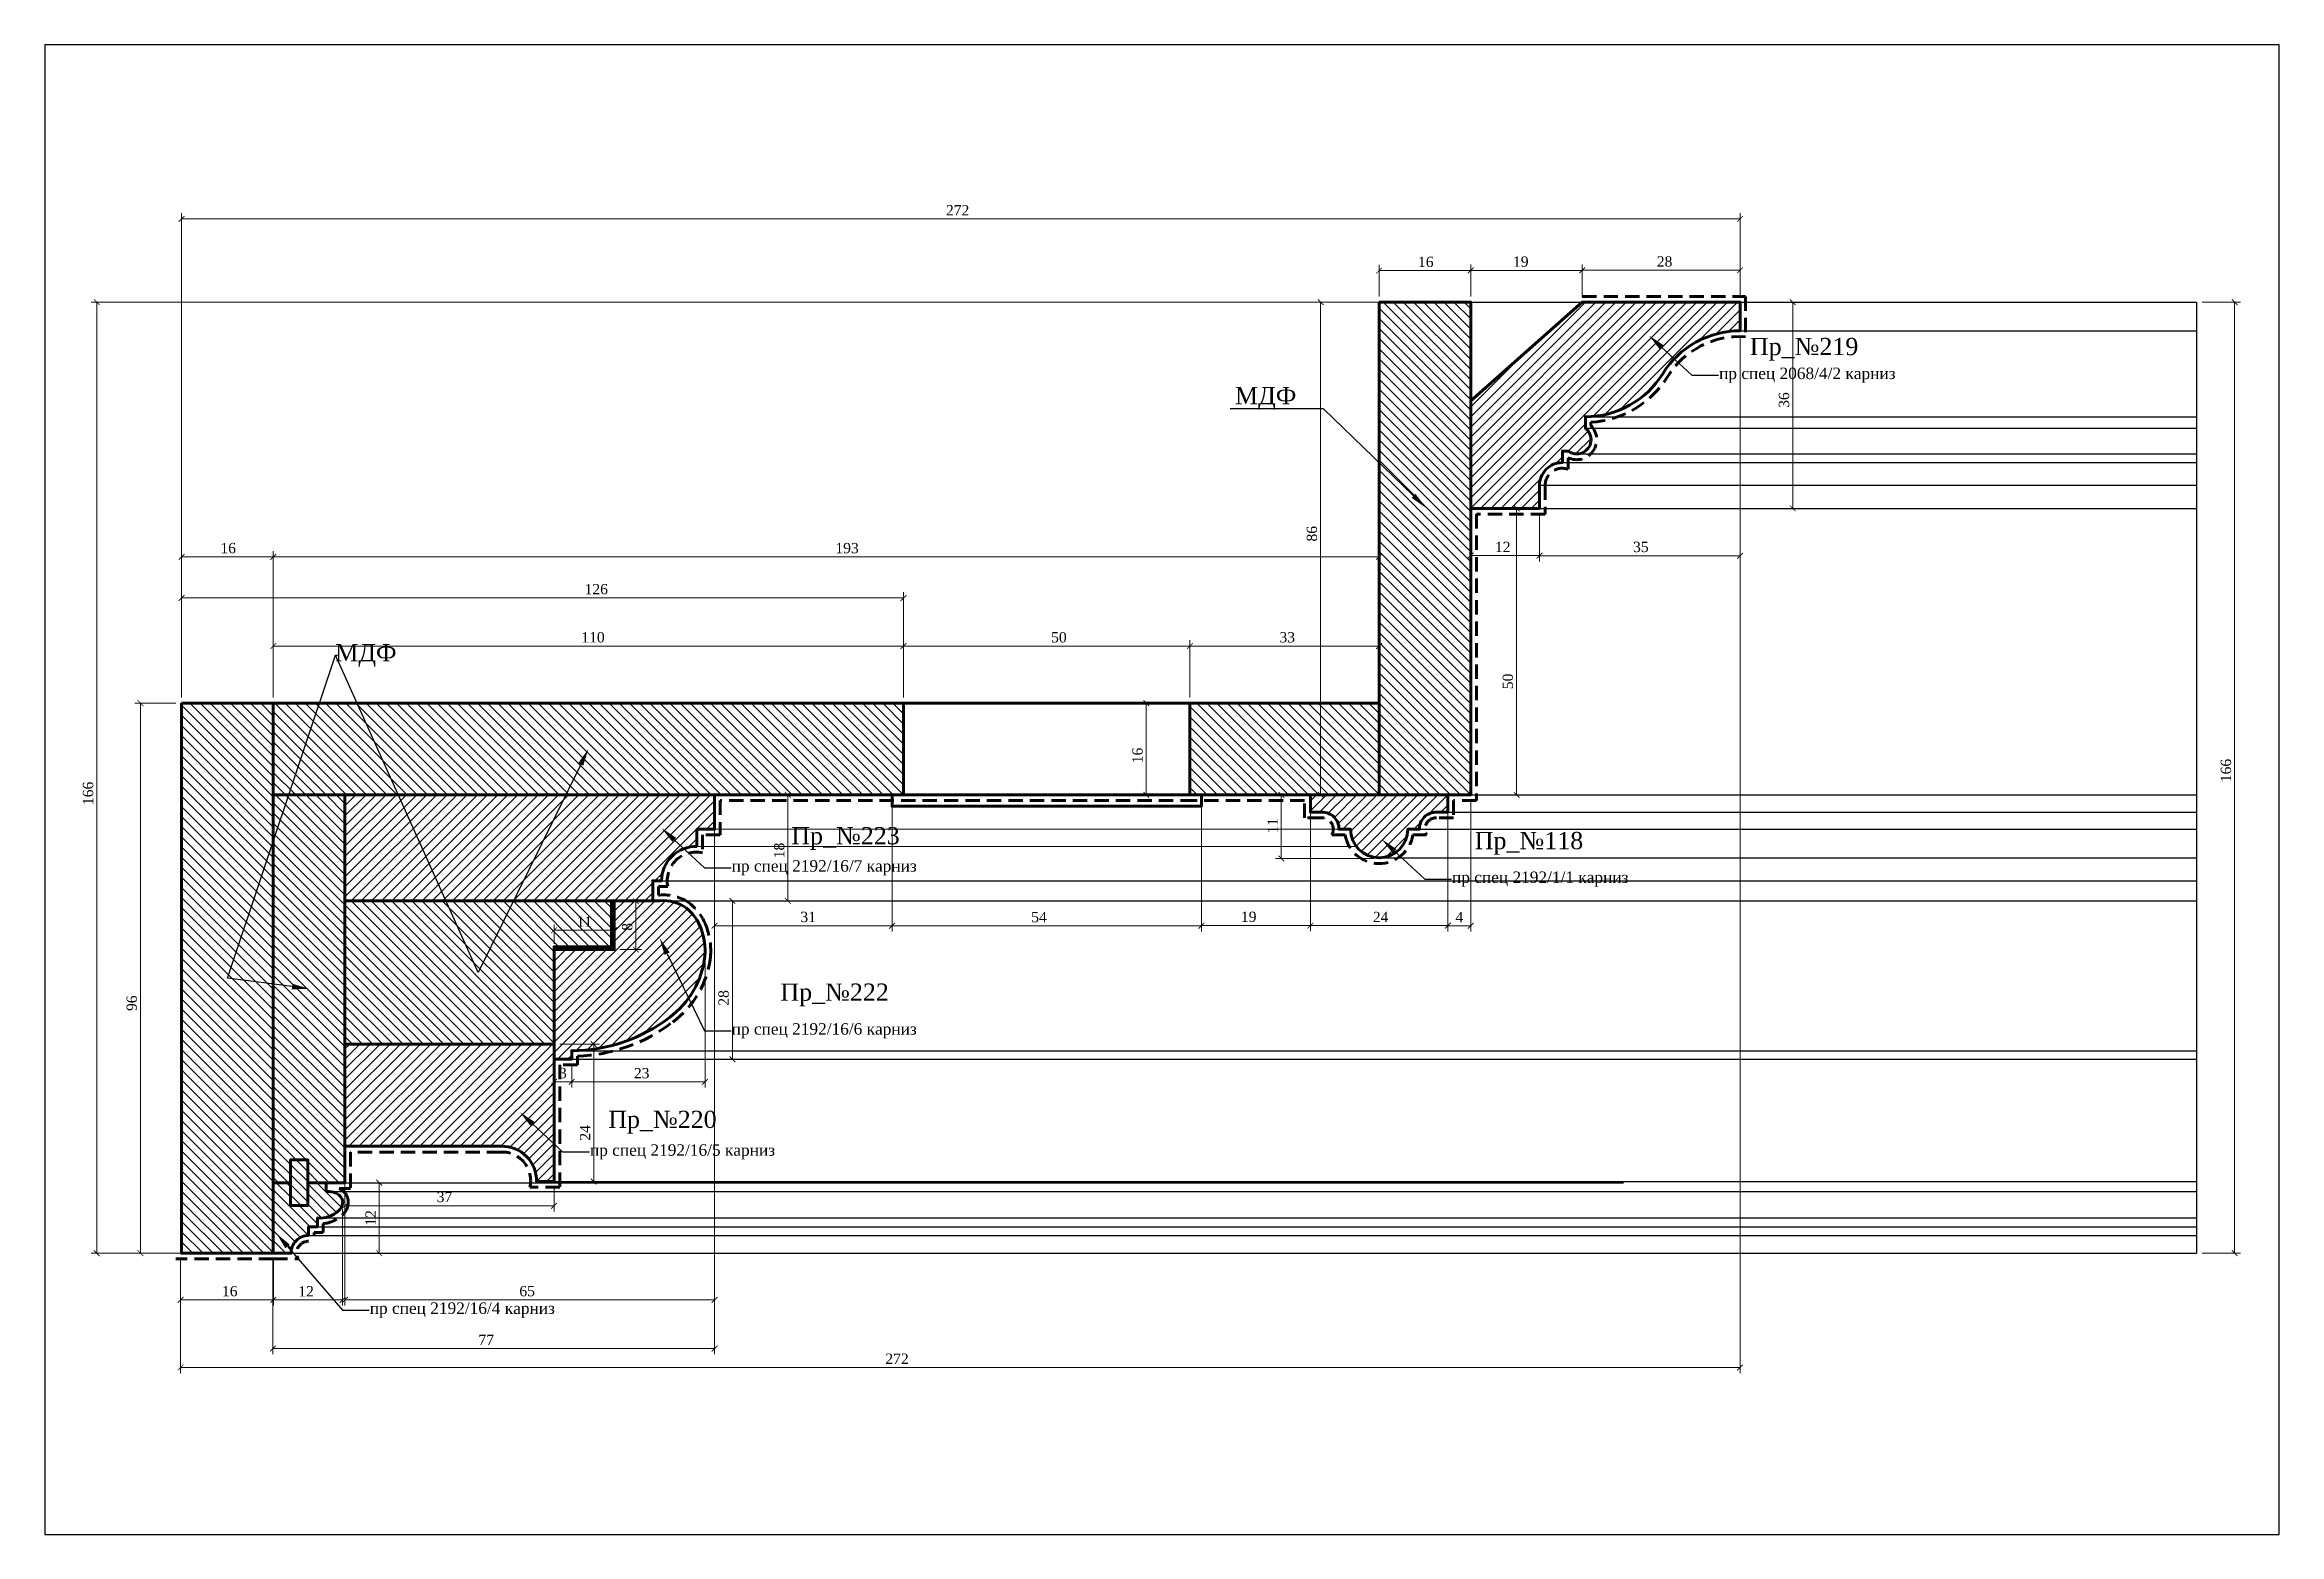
# Model space of a CAD drawing. Header units: millimetres. Extents: x 308842 to 309232, y -97996 to -97736.
import ezdxf
from ezdxf import colors
from ezdxf.entities.mleader import LeaderData, LeaderLine
from ezdxf.math import Vec2, Vec3

# ---------------------------------------------------------------- set-up
doc = ezdxf.new("R2010")
doc.units = ezdxf.units.MM
doc.header["$MEASUREMENT"] = 0
doc.linetypes.add('HIDDEN', pattern=[0.375, 0.25, -0.125])
for name, color, linetype, lineweight in [('0.05', 7, 'Continuous', 5), ('линия 15', 7, 'Continuous', 15), ('линия 50', 1, 'Continuous', 140)]:
    doc.layers.add(name, color=color, linetype=linetype, lineweight=lineweight)
doc.layers.add('Outside panel', color=7, linetype='Continuous', lineweight=18, true_color=0x7f5e57)
doc.layers.add('размеры в модели', color=7, linetype='Continuous')
doc.layers.add('Слой1', color=7, linetype='Continuous')
doc.styles.add('ELECT', font='times.ttf')
doc.styles.get("Standard").update_dxf_attribs({"font": 'times.ttf'})
doc.dimstyles.new('M_1', dxfattribs={"dimtxt": 1.8, "dimasz": 1, "dimexe": 1, "dimexo": 1, "dimgap": 0.6, "dimtad": 1, "dimdec": 0, "dimdsep": 46, "dimtxsty": 'Standard', "dimblk": 'ARCHTICK', "dimcen": -5, "dimclrd": 7, "dimclre": 7, "dimclrt": 7, "dimadec": 0, "dimazin": 0, "dimtfac": 1, "dimtdec": 0, "dimtmove": 0, "dimatfit": 3, "dimfxl": 1, "dimtolj": 1, "dimtzin": 0, "dimlwd": 5, "dimlwe": 5, "dimarcsym": 0})
pattern_1 = [(135, (-340.189, -7012.7479), (-0.8838834765, -0.8838834765), [])]
pattern_2 = [(45, (510.409, -6787.1594), (-0.8838834765, 0.8838834765), [])]

msp = doc.modelspace()

# ---------------------------------------------------------------- texts
at = {"color": 5, "ltscale": 1000, "style": 'ELECT'}
for s, p in [('Пр_№219', (309139.9, -97790.03)), ('Пр_№223', (308972.6, -97875.42)), ('Пр_№118', (309091.88, -97876.27)), ('Пр_№222', (308970.7, -97902.72)), ('Пр_№220', (308940.65, -97924.93))]:
    msp.add_text(s, height=3, dxfattribs=at).set_placement(p)

# ---------------------------------------------------------------- blocks, each defined once
blk = doc.blocks.new('_ArchTick')
at = {"color": 0, "linetype": 'ByBlock', "const_width": 0.15}
blk.add_lwpolyline([(-0.5, -0.5), (0.5, 0.5)], dxfattribs=at)
blk = doc.blocks.new('*D39')
at = {"layer": 'Defpoints', "color": 0, "ltscale": 1000, "transparency": 16777216}
for p in [(309138.18, -97785.79), (308866.01, -97946.79), (309138.18, -97966.73)]:
    blk.add_point(p, dxfattribs=at)
at = {"layer": 'линия 15', "color": 7, "lineweight": 5, "ltscale": 1000, "transparency": 16777216}
for p, q in [((309138.18, -97786.79), (309138.18, -97967.73)), ((308866.01, -97947.79), (308866.01, -97967.73)), ((308866.01, -97966.73), (309138.18, -97966.73))]:
    blk.add_line(p, q, dxfattribs=at)
at = {"layer": 'линия 15', "color": 7, "lineweight": 5, "ltscale": 1000, "transparency": 16777216, "rotation": 180}
blk.add_blockref('_ArchTick', (308866.01, -97966.73), dxfattribs=at)
at = {"layer": 'линия 15', "color": 7, "lineweight": 5, "ltscale": 1000, "transparency": 16777216}
blk.add_blockref('_ArchTick', (309138.18, -97966.73), dxfattribs=at)
at = {"layer": 'линия 15', "color": 7, "ltscale": 1000, "transparency": 16777216, "insert": (308991.05, -97965.21), "char_height": 1.8, "attachment_point": 5}
blk.add_mtext('\\A1;272', dxfattribs=at)
blk = doc.blocks.new('*D38')
at = {"color": 7, "lineweight": 5, "ltscale": 1000, "transparency": 16777216}
for p, q in [((309218.83, -97780.79), (309225.5, -97780.79)), ((309224.5, -97780.79), (309224.5, -97946.79)), ((309218.83, -97946.79), (309225.5, -97946.79))]:
    blk.add_line(p, q, dxfattribs=at)
at = {"layer": 'Defpoints', "color": 0, "ltscale": 1000, "transparency": 16777216}
for p in [(309217.83, -97780.79), (309217.83, -97946.79), (309224.5, -97946.79)]:
    blk.add_point(p, dxfattribs=at)
at = {"color": 7, "lineweight": 5, "ltscale": 1000, "transparency": 16777216}
for p, rotation in [((309224.5, -97780.79), 90), ((309224.5, -97946.79), 270)]:
    blk.add_blockref('_ArchTick', p, dxfattribs=dict(at, rotation=rotation))
at = {"color": 7, "ltscale": 1000, "transparency": 16777216, "insert": (309222.99, -97862.54), "char_height": 1.8, "attachment_point": 5, "rotation": 90}
blk.add_mtext('\\A1;166', dxfattribs=at)
blk = doc.blocks.new('*D37')
at = {"layer": 'Defpoints', "color": 0, "ltscale": 1000, "transparency": 16777216}
for p in [(308959.2, -97872.79), (308882.14, -97946.79), (308959.2, -97963.43)]:
    blk.add_point(p, dxfattribs=at)
at = {"layer": 'размеры в модели', "color": 7, "lineweight": 5, "ltscale": 1000, "transparency": 16777216}
for p, q in [((308959.2, -97873.79), (308959.2, -97964.43)), ((308882.14, -97947.79), (308882.14, -97964.43)), ((308882.14, -97963.43), (308959.2, -97963.43))]:
    blk.add_line(p, q, dxfattribs=at)
at = {"layer": 'размеры в модели', "color": 7, "lineweight": 5, "ltscale": 1000, "transparency": 16777216, "rotation": 180}
blk.add_blockref('_ArchTick', (308882.14, -97963.43), dxfattribs=at)
at = {"layer": 'размеры в модели', "color": 7, "lineweight": 5, "ltscale": 1000, "transparency": 16777216}
blk.add_blockref('_ArchTick', (308959.2, -97963.43), dxfattribs=at)
at = {"layer": 'размеры в модели', "color": 7, "ltscale": 1000, "transparency": 16777216, "insert": (308919.36, -97961.91), "char_height": 1.8, "attachment_point": 5}
blk.add_mtext('\\A1;77', dxfattribs=at)
blk = doc.blocks.new('*D36')
at = {"layer": 'Defpoints', "color": 0, "ltscale": 1000, "transparency": 16777216}
for p in [(308941.7, -97885.36), (308941.7, -97893.79), (308945.48, -97893.79)]:
    blk.add_point(p, dxfattribs=at)
at = {"layer": 'размеры в модели', "color": 7, "lineweight": 5, "ltscale": 1000, "transparency": 16777216}
for p, q in [((308942.7, -97885.36), (308946.48, -97885.36)), ((308945.48, -97885.36), (308945.48, -97893.79)), ((308942.7, -97893.79), (308946.48, -97893.79))]:
    blk.add_line(p, q, dxfattribs=at)
for p, rotation in [((308945.48, -97885.36), 90), ((308945.48, -97893.79), 270)]:
    blk.add_blockref('_ArchTick', p, dxfattribs=dict(at, rotation=rotation))
at = {"layer": 'размеры в модели', "color": 7, "ltscale": 1000, "transparency": 16777216, "insert": (308943.97, -97889.83), "char_height": 1.8, "attachment_point": 5, "rotation": 90}
blk.add_mtext('\\A1;8', dxfattribs=at)
blk = doc.blocks.new('*D35')
at = {"layer": 'Defpoints', "color": 0, "ltscale": 1000, "transparency": 16777216}
for p in [(308931.2, -97893.79), (308941.7, -97890.42), (308941.7, -97893.79)]:
    blk.add_point(p, dxfattribs=at)
at = {"layer": 'размеры в модели', "color": 7, "lineweight": 5, "ltscale": 1000, "transparency": 16777216}
for p, q in [((308931.2, -97892.79), (308931.2, -97889.42)), ((308941.7, -97892.79), (308941.7, -97889.42)), ((308931.2, -97890.42), (308941.7, -97890.42))]:
    blk.add_line(p, q, dxfattribs=at)
at = {"layer": 'размеры в модели', "color": 7, "lineweight": 5, "ltscale": 1000, "transparency": 16777216, "rotation": 180}
blk.add_blockref('_ArchTick', (308931.2, -97890.42), dxfattribs=at)
at = {"layer": 'размеры в модели', "color": 7, "lineweight": 5, "ltscale": 1000, "transparency": 16777216}
blk.add_blockref('_ArchTick', (308941.7, -97890.42), dxfattribs=at)
at = {"layer": 'размеры в модели', "color": 7, "ltscale": 1000, "transparency": 16777216, "insert": (308936.47, -97888.92), "char_height": 1.8, "attachment_point": 5}
blk.add_mtext('\\A1;11', dxfattribs=at)
blk = doc.blocks.new('*D34')
at = {"layer": 'Defpoints', "color": 0, "ltscale": 1000, "transparency": 16777216}
for p in [(309042.18, -97850.79), (309034.55, -97866.79), (309042.18, -97866.79)]:
    blk.add_point(p, dxfattribs=at)
at = {"layer": 'размеры в модели', "color": 7, "lineweight": 5, "ltscale": 1000, "transparency": 16777216}
for p, q in [((309041.18, -97850.79), (309033.55, -97850.79)), ((309034.55, -97850.79), (309034.55, -97866.79)), ((309041.18, -97866.79), (309033.55, -97866.79))]:
    blk.add_line(p, q, dxfattribs=at)
for p, rotation in [((309034.55, -97850.79), 90), ((309034.55, -97866.79), 270)]:
    blk.add_blockref('_ArchTick', p, dxfattribs=dict(at, rotation=rotation))
at = {"layer": 'размеры в модели', "color": 7, "ltscale": 1000, "transparency": 16777216, "insert": (309033.03, -97859.92), "char_height": 1.8, "attachment_point": 5, "rotation": 90}
blk.add_mtext('\\A1;16', dxfattribs=at)
blk = doc.blocks.new('*D33')
at = {"layer": 'Defpoints', "color": 0, "ltscale": 1000, "transparency": 16777216}
for p in [(309058.11, -97866.79), (309063.2, -97866.79), (309075.2, -97877.9)]:
    blk.add_point(p, dxfattribs=at)
at = {"layer": 'размеры в модели', "color": 7, "lineweight": 5, "ltscale": 1000, "transparency": 16777216}
for p, q in [((309062.2, -97866.79), (309057.11, -97866.79)), ((309058.11, -97877.9), (309058.11, -97866.79)), ((309074.2, -97877.9), (309057.11, -97877.9))]:
    blk.add_line(p, q, dxfattribs=at)
for p, rotation in [((309058.11, -97866.79), 90), ((309058.11, -97877.9), 270)]:
    blk.add_blockref('_ArchTick', p, dxfattribs=dict(at, rotation=rotation))
at = {"layer": 'размеры в модели', "color": 7, "ltscale": 1000, "transparency": 16777216, "insert": (309056.61, -97872.18), "char_height": 1.8, "attachment_point": 5, "rotation": 90}
blk.add_mtext('\\A1;11', dxfattribs=at)
blk = doc.blocks.new('*D32')
at = {"layer": 'Defpoints', "color": 0, "ltscale": 1000, "transparency": 16777216}
for p in [(309074.97, -97780.79), (309064.98, -97866.79), (309074.97, -97866.79)]:
    blk.add_point(p, dxfattribs=at)
at = {"layer": 'размеры в модели', "color": 7, "lineweight": 5, "ltscale": 1000, "transparency": 16777216}
for p, q in [((309073.97, -97780.79), (309063.98, -97780.79)), ((309064.98, -97780.79), (309064.98, -97866.79)), ((309073.97, -97866.79), (309063.98, -97866.79))]:
    blk.add_line(p, q, dxfattribs=at)
for p, rotation in [((309064.98, -97780.79), 90), ((309064.98, -97866.79), 270)]:
    blk.add_blockref('_ArchTick', p, dxfattribs=dict(at, rotation=rotation))
at = {"layer": 'размеры в модели', "color": 7, "ltscale": 1000, "transparency": 16777216, "insert": (309063.46, -97821.22), "char_height": 1.8, "attachment_point": 5, "rotation": 90}
blk.add_mtext('\\A1;86', dxfattribs=at)
blk = doc.blocks.new('*D31')
at = {"layer": 'Defpoints', "color": 0, "ltscale": 1000, "transparency": 16777216}
for p in [(309110.64, -97775.25), (309091.18, -97780.79), (309110.64, -97780.79)]:
    blk.add_point(p, dxfattribs=at)
at = {"layer": 'размеры в модели', "color": 7, "lineweight": 5, "ltscale": 1000, "transparency": 16777216}
for p, q in [((309091.18, -97779.79), (309091.18, -97774.25)), ((309091.18, -97775.25), (309110.64, -97775.25)), ((309110.64, -97779.79), (309110.64, -97774.25))]:
    blk.add_line(p, q, dxfattribs=at)
at = {"layer": 'размеры в модели', "color": 7, "lineweight": 5, "ltscale": 1000, "transparency": 16777216, "rotation": 180}
blk.add_blockref('_ArchTick', (309091.18, -97775.25), dxfattribs=at)
at = {"layer": 'размеры в модели', "color": 7, "lineweight": 5, "ltscale": 1000, "transparency": 16777216}
blk.add_blockref('_ArchTick', (309110.64, -97775.25), dxfattribs=at)
at = {"layer": 'размеры в модели', "color": 7, "ltscale": 1000, "transparency": 16777216, "insert": (309099.91, -97773.73), "char_height": 1.8, "attachment_point": 5}
blk.add_mtext('\\A1;19', dxfattribs=at)
blk = doc.blocks.new('*D30')
at = {"layer": 'Defpoints', "color": 0, "ltscale": 1000, "transparency": 16777216}
for p in [(309138.18, -97775.23), (309110.64, -97780.79), (309138.18, -97780.79)]:
    blk.add_point(p, dxfattribs=at)
at = {"layer": 'размеры в модели', "color": 7, "lineweight": 5, "ltscale": 1000, "transparency": 16777216}
for p, q in [((309110.64, -97779.79), (309110.64, -97774.23)), ((309110.64, -97775.23), (309138.18, -97775.23)), ((309138.18, -97779.79), (309138.18, -97774.23))]:
    blk.add_line(p, q, dxfattribs=at)
at = {"layer": 'размеры в модели', "color": 7, "lineweight": 5, "ltscale": 1000, "transparency": 16777216, "rotation": 180}
blk.add_blockref('_ArchTick', (309110.64, -97775.23), dxfattribs=at)
at = {"layer": 'размеры в модели', "color": 7, "lineweight": 5, "ltscale": 1000, "transparency": 16777216}
blk.add_blockref('_ArchTick', (309138.18, -97775.23), dxfattribs=at)
at = {"layer": 'размеры в модели', "color": 7, "ltscale": 1000, "transparency": 16777216, "insert": (309125.01, -97773.71), "char_height": 1.8, "attachment_point": 5}
blk.add_mtext('\\A1;28', dxfattribs=at)
blk = doc.blocks.new('*D29')
at = {"layer": 'Defpoints', "color": 0, "ltscale": 1000, "transparency": 16777216}
for p in [(309138.18, -97785.79), (309103.18, -97816.79), (309138.18, -97825.05)]:
    blk.add_point(p, dxfattribs=at)
at = {"layer": 'размеры в модели', "color": 7, "lineweight": 5, "ltscale": 1000, "transparency": 16777216}
for p, q in [((309138.18, -97786.79), (309138.18, -97826.05)), ((309103.18, -97817.79), (309103.18, -97826.05)), ((309103.18, -97825.05), (309138.18, -97825.05))]:
    blk.add_line(p, q, dxfattribs=at)
at = {"layer": 'размеры в модели', "color": 7, "lineweight": 5, "ltscale": 1000, "transparency": 16777216, "rotation": 180}
blk.add_blockref('_ArchTick', (309103.18, -97825.05), dxfattribs=at)
at = {"layer": 'размеры в модели', "color": 7, "lineweight": 5, "ltscale": 1000, "transparency": 16777216}
blk.add_blockref('_ArchTick', (309138.18, -97825.05), dxfattribs=at)
at = {"layer": 'размеры в модели', "color": 7, "ltscale": 1000, "transparency": 16777216, "insert": (309120.87, -97823.53), "char_height": 1.8, "attachment_point": 5}
blk.add_mtext('\\A1;35', dxfattribs=at)
blk = doc.blocks.new('*D28')
at = {"layer": 'Defpoints', "color": 0, "ltscale": 1000, "transparency": 16777216}
for p in [(309091.18, -97816.79), (309103.18, -97816.79), (309103.18, -97825.01)]:
    blk.add_point(p, dxfattribs=at)
at = {"layer": 'размеры в модели', "color": 7, "lineweight": 5, "ltscale": 1000, "transparency": 16777216}
for p, q in [((309091.18, -97817.79), (309091.18, -97826.01)), ((309103.18, -97817.79), (309103.18, -97826.01)), ((309091.18, -97825.01), (309103.18, -97825.01))]:
    blk.add_line(p, q, dxfattribs=at)
at = {"layer": 'размеры в модели', "color": 7, "lineweight": 5, "ltscale": 1000, "transparency": 16777216, "rotation": 180}
blk.add_blockref('_ArchTick', (309091.18, -97825.01), dxfattribs=at)
at = {"layer": 'размеры в модели', "color": 7, "lineweight": 5, "ltscale": 1000, "transparency": 16777216}
blk.add_blockref('_ArchTick', (309103.18, -97825.01), dxfattribs=at)
at = {"layer": 'размеры в модели', "color": 7, "ltscale": 1000, "transparency": 16777216, "insert": (309096.77, -97823.51), "char_height": 1.8, "attachment_point": 5}
blk.add_mtext('\\A1;12', dxfattribs=at)
blk = doc.blocks.new('*D27')
at = {"layer": 'Defpoints', "color": 0, "ltscale": 1000, "transparency": 16777216}
for p in [(309134.18, -97780.79), (309147.37, -97780.79), (309099.18, -97816.79)]:
    blk.add_point(p, dxfattribs=at)
at = {"layer": 'размеры в модели', "color": 7, "lineweight": 5, "ltscale": 1000, "transparency": 16777216}
for p, q in [((309135.18, -97780.79), (309148.37, -97780.79)), ((309147.37, -97816.79), (309147.37, -97780.79)), ((309100.18, -97816.79), (309148.37, -97816.79))]:
    blk.add_line(p, q, dxfattribs=at)
for p, rotation in [((309147.37, -97780.79), 90), ((309147.37, -97816.79), 270)]:
    blk.add_blockref('_ArchTick', p, dxfattribs=dict(at, rotation=rotation))
at = {"layer": 'размеры в модели', "color": 7, "ltscale": 1000, "transparency": 16777216, "insert": (309145.86, -97797.88), "char_height": 1.8, "attachment_point": 5, "rotation": 90}
blk.add_mtext('\\A1;36', dxfattribs=at)
blk = doc.blocks.new('*D26')
at = {"layer": 'Defpoints', "color": 0, "ltscale": 1000, "transparency": 16777216}
for p in [(309091.18, -97816.79), (309099.18, -97816.79), (309091.18, -97866.79)]:
    blk.add_point(p, dxfattribs=at)
at = {"layer": 'размеры в модели', "color": 7, "lineweight": 5, "ltscale": 1000, "transparency": 16777216}
for p, q in [((309092.18, -97816.79), (309100.18, -97816.79)), ((309099.18, -97866.79), (309099.18, -97816.79)), ((309092.18, -97866.79), (309100.18, -97866.79))]:
    blk.add_line(p, q, dxfattribs=at)
for p, rotation in [((309099.18, -97816.79), 90), ((309099.18, -97866.79), 270)]:
    blk.add_blockref('_ArchTick', p, dxfattribs=dict(at, rotation=rotation))
at = {"layer": 'размеры в модели', "color": 7, "ltscale": 1000, "transparency": 16777216, "insert": (309097.66, -97846.99), "char_height": 1.8, "attachment_point": 5, "rotation": 90}
blk.add_mtext('\\A1;50', dxfattribs=at)
blk = doc.blocks.new('*D25')
at = {"layer": 'Defpoints', "color": 0, "ltscale": 1000, "transparency": 16777216}
for p in [(309075.18, -97825.25), (308882.18, -97850.79), (309075.18, -97850.79)]:
    blk.add_point(p, dxfattribs=at)
at = {"layer": 'размеры в модели', "color": 7, "lineweight": 5, "ltscale": 1000, "transparency": 16777216}
for p, q in [((308882.18, -97849.79), (308882.18, -97824.25)), ((308882.18, -97825.25), (309075.18, -97825.25)), ((309075.18, -97849.79), (309075.18, -97824.25))]:
    blk.add_line(p, q, dxfattribs=at)
at = {"layer": 'размеры в модели', "color": 7, "lineweight": 5, "ltscale": 1000, "transparency": 16777216, "rotation": 180}
blk.add_blockref('_ArchTick', (308882.18, -97825.25), dxfattribs=at)
at = {"layer": 'размеры в модели', "color": 7, "lineweight": 5, "ltscale": 1000, "transparency": 16777216}
blk.add_blockref('_ArchTick', (309075.18, -97825.25), dxfattribs=at)
at = {"layer": 'размеры в модели', "color": 7, "ltscale": 1000, "transparency": 16777216, "insert": (308982.33, -97823.73), "char_height": 1.8, "attachment_point": 5}
blk.add_mtext('\\A1;193', dxfattribs=at)
blk = doc.blocks.new('*D24')
at = {"layer": 'Defpoints', "color": 0, "ltscale": 1000, "transparency": 16777216}
for p in [(309091.18, -97775.28), (309075.18, -97780.79), (309091.18, -97780.79)]:
    blk.add_point(p, dxfattribs=at)
at = {"layer": 'размеры в модели', "color": 7, "lineweight": 5, "ltscale": 1000, "transparency": 16777216}
for p, q in [((309075.18, -97779.79), (309075.18, -97774.28)), ((309075.18, -97775.28), (309091.18, -97775.28)), ((309091.18, -97779.79), (309091.18, -97774.28))]:
    blk.add_line(p, q, dxfattribs=at)
at = {"layer": 'размеры в модели', "color": 7, "lineweight": 5, "ltscale": 1000, "transparency": 16777216, "rotation": 180}
blk.add_blockref('_ArchTick', (309075.18, -97775.28), dxfattribs=at)
at = {"layer": 'размеры в модели', "color": 7, "lineweight": 5, "ltscale": 1000, "transparency": 16777216}
blk.add_blockref('_ArchTick', (309091.18, -97775.28), dxfattribs=at)
at = {"layer": 'размеры в модели', "color": 7, "ltscale": 1000, "transparency": 16777216, "insert": (309083.34, -97773.77), "char_height": 1.8, "attachment_point": 5}
blk.add_mtext('\\A1;16', dxfattribs=at)
blk = doc.blocks.new('*D23')
at = {"layer": 'Defpoints', "color": 0, "ltscale": 1000, "transparency": 16777216}
for p in [(308866.2, -97850.79), (308859.02, -97946.79), (308866.01, -97946.79)]:
    blk.add_point(p, dxfattribs=at)
at = {"layer": 'размеры в модели', "color": 7, "lineweight": 5, "ltscale": 1000, "transparency": 16777216}
for p, q in [((308865.2, -97850.79), (308858.02, -97850.79)), ((308859.02, -97850.79), (308859.02, -97946.79)), ((308865.01, -97946.79), (308858.02, -97946.79))]:
    blk.add_line(p, q, dxfattribs=at)
for p, rotation in [((308859.02, -97850.79), 90), ((308859.02, -97946.79), 270)]:
    blk.add_blockref('_ArchTick', p, dxfattribs=dict(at, rotation=rotation))
at = {"layer": 'размеры в модели', "color": 7, "ltscale": 1000, "transparency": 16777216, "insert": (308857.5, -97903.16), "char_height": 1.8, "attachment_point": 5, "rotation": 90}
blk.add_mtext('\\A1;96', dxfattribs=at)
blk = doc.blocks.new('*D22')
at = {"layer": 'Defpoints', "color": 0, "ltscale": 1000, "transparency": 16777216}
for p in [(308866.01, -97946.79), (308882.21, -97946.79), (308882.21, -97954.94)]:
    blk.add_point(p, dxfattribs=at)
at = {"layer": 'размеры в модели', "color": 7, "lineweight": 5, "ltscale": 1000, "transparency": 16777216}
for p, q in [((308866.01, -97947.79), (308866.01, -97955.94)), ((308882.21, -97947.79), (308882.21, -97955.94)), ((308866.01, -97954.94), (308882.21, -97954.94))]:
    blk.add_line(p, q, dxfattribs=at)
at = {"layer": 'размеры в модели', "color": 7, "lineweight": 5, "ltscale": 1000, "transparency": 16777216, "rotation": 180}
blk.add_blockref('_ArchTick', (308866.01, -97954.94), dxfattribs=at)
at = {"layer": 'размеры в модели', "color": 7, "lineweight": 5, "ltscale": 1000, "transparency": 16777216}
blk.add_blockref('_ArchTick', (308882.21, -97954.94), dxfattribs=at)
at = {"layer": 'размеры в модели', "color": 7, "ltscale": 1000, "transparency": 16777216, "insert": (308874.6, -97953.42), "char_height": 1.8, "attachment_point": 5}
blk.add_mtext('\\A1;16', dxfattribs=at)
blk = doc.blocks.new('*D21')
at = {"layer": 'Defpoints', "color": 0, "ltscale": 1000, "transparency": 16777216}
for p in [(308894.29, -97938.12), (308882.2, -97946.79), (308894.29, -97954.94)]:
    blk.add_point(p, dxfattribs=at)
at = {"layer": 'размеры в модели', "color": 7, "lineweight": 5, "ltscale": 1000, "transparency": 16777216}
for p, q in [((308894.29, -97939.12), (308894.29, -97955.94)), ((308882.2, -97947.79), (308882.2, -97955.94)), ((308882.2, -97954.94), (308894.29, -97954.94))]:
    blk.add_line(p, q, dxfattribs=at)
at = {"layer": 'размеры в модели', "color": 7, "lineweight": 5, "ltscale": 1000, "transparency": 16777216, "rotation": 180}
blk.add_blockref('_ArchTick', (308882.2, -97954.94), dxfattribs=at)
at = {"layer": 'размеры в модели', "color": 7, "lineweight": 5, "ltscale": 1000, "transparency": 16777216}
blk.add_blockref('_ArchTick', (308894.29, -97954.94), dxfattribs=at)
at = {"layer": 'размеры в модели', "color": 7, "ltscale": 1000, "transparency": 16777216, "insert": (308887.92, -97953.44), "char_height": 1.8, "attachment_point": 5}
blk.add_mtext('\\A1;12', dxfattribs=at)
blk = doc.blocks.new('*D20')
at = {"layer": 'Defpoints', "color": 0, "ltscale": 1000, "transparency": 16777216}
for p in [(308891.43, -97934.49), (308885.28, -97946.79), (308900.68, -97946.79)]:
    blk.add_point(p, dxfattribs=at)
at = {"layer": 'размеры в модели', "color": 7, "lineweight": 5, "ltscale": 1000, "transparency": 16777216}
for p, q in [((308892.43, -97934.49), (308901.68, -97934.49)), ((308900.68, -97934.49), (308900.68, -97946.79)), ((308886.28, -97946.79), (308901.68, -97946.79))]:
    blk.add_line(p, q, dxfattribs=at)
for p, rotation in [((308900.68, -97934.49), 90), ((308900.68, -97946.79), 270)]:
    blk.add_blockref('_ArchTick', p, dxfattribs=dict(at, rotation=rotation))
at = {"layer": 'размеры в модели', "color": 7, "ltscale": 1000, "transparency": 16777216, "insert": (308899.18, -97940.63), "char_height": 1.8, "attachment_point": 5, "rotation": 90}
blk.add_mtext('\\A1;12', dxfattribs=at)
blk = doc.blocks.new('*D19')
at = {"layer": 'Defpoints', "color": 0, "ltscale": 1000, "transparency": 16777216}
for p in [(308931.2, -97910.29), (308931.2, -97934.29), (308938.11, -97934.29)]:
    blk.add_point(p, dxfattribs=at)
at = {"layer": 'размеры в модели', "color": 7, "lineweight": 5, "ltscale": 1000, "transparency": 16777216}
for p, q in [((308932.2, -97910.29), (308939.11, -97910.29)), ((308938.11, -97910.29), (308938.11, -97934.29)), ((308932.2, -97934.29), (308939.11, -97934.29))]:
    blk.add_line(p, q, dxfattribs=at)
for p, rotation in [((308938.11, -97910.29), 90), ((308938.11, -97934.29), 270)]:
    blk.add_blockref('_ArchTick', p, dxfattribs=dict(at, rotation=rotation))
at = {"layer": 'размеры в модели', "color": 7, "ltscale": 1000, "transparency": 16777216, "insert": (308936.61, -97925.79), "char_height": 1.8, "attachment_point": 5, "rotation": 90}
blk.add_mtext('\\A1;24', dxfattribs=at)
blk = doc.blocks.new('*D18')
at = {"layer": 'Defpoints', "color": 0, "ltscale": 1000, "transparency": 16777216}
for p in [(308894.7, -97934.46), (308931.2, -97934.29), (308931.2, -97938.51)]:
    blk.add_point(p, dxfattribs=at)
at = {"layer": 'размеры в модели', "color": 7, "lineweight": 5, "ltscale": 1000, "transparency": 16777216}
for p, q in [((308894.7, -97935.46), (308894.7, -97939.51)), ((308931.2, -97935.29), (308931.2, -97939.51)), ((308894.7, -97938.51), (308931.2, -97938.51))]:
    blk.add_line(p, q, dxfattribs=at)
at = {"layer": 'размеры в модели', "color": 7, "lineweight": 5, "ltscale": 1000, "transparency": 16777216, "rotation": 180}
blk.add_blockref('_ArchTick', (308894.7, -97938.51), dxfattribs=at)
at = {"layer": 'размеры в модели', "color": 7, "lineweight": 5, "ltscale": 1000, "transparency": 16777216}
blk.add_blockref('_ArchTick', (308931.2, -97938.51), dxfattribs=at)
at = {"layer": 'размеры в модели', "color": 7, "ltscale": 1000, "transparency": 16777216, "insert": (308912.07, -97936.99), "char_height": 1.8, "attachment_point": 5}
blk.add_mtext('\\A1;37', dxfattribs=at)
blk = doc.blocks.new('*D17')
at = {"layer": 'Defpoints', "color": 0, "ltscale": 1000, "transparency": 16777216}
for p in [(308894.7, -97866.79), (308959.2, -97866.79), (308959.2, -97954.94)]:
    blk.add_point(p, dxfattribs=at)
at = {"layer": 'размеры в модели', "color": 7, "lineweight": 5, "ltscale": 1000, "transparency": 16777216}
for p, q in [((308894.7, -97867.79), (308894.7, -97955.94)), ((308959.2, -97867.79), (308959.2, -97955.94)), ((308894.7, -97954.94), (308959.2, -97954.94))]:
    blk.add_line(p, q, dxfattribs=at)
at = {"layer": 'размеры в модели', "color": 7, "lineweight": 5, "ltscale": 1000, "transparency": 16777216, "rotation": 180}
blk.add_blockref('_ArchTick', (308894.7, -97954.94), dxfattribs=at)
at = {"layer": 'размеры в модели', "color": 7, "lineweight": 5, "ltscale": 1000, "transparency": 16777216}
blk.add_blockref('_ArchTick', (308959.2, -97954.94), dxfattribs=at)
at = {"layer": 'размеры в модели', "color": 7, "ltscale": 1000, "transparency": 16777216, "insert": (308926.5, -97953.42), "char_height": 1.8, "attachment_point": 5}
blk.add_mtext('\\A1;65', dxfattribs=at)
blk = doc.blocks.new('*D16')
at = {"layer": 'Defpoints', "color": 0, "ltscale": 1000, "transparency": 16777216}
for p in [(308957.55, -97893.77), (308934.28, -97912.94), (308957.55, -97916.88)]:
    blk.add_point(p, dxfattribs=at)
at = {"layer": 'размеры в модели', "color": 7, "lineweight": 5, "ltscale": 1000, "transparency": 16777216}
for p, q in [((308957.55, -97894.77), (308957.55, -97917.88)), ((308934.28, -97913.94), (308934.28, -97917.88)), ((308934.28, -97916.88), (308957.55, -97916.88))]:
    blk.add_line(p, q, dxfattribs=at)
at = {"layer": 'размеры в модели', "color": 7, "lineweight": 5, "ltscale": 1000, "transparency": 16777216, "rotation": 180}
blk.add_blockref('_ArchTick', (308934.28, -97916.88), dxfattribs=at)
at = {"layer": 'размеры в модели', "color": 7, "lineweight": 5, "ltscale": 1000, "transparency": 16777216}
blk.add_blockref('_ArchTick', (308957.55, -97916.88), dxfattribs=at)
at = {"layer": 'размеры в модели', "color": 7, "ltscale": 1000, "transparency": 16777216, "insert": (308946.49, -97915.37), "char_height": 1.8, "attachment_point": 5}
blk.add_mtext('\\A1;23', dxfattribs=at)
blk = doc.blocks.new('*D15')
at = {"layer": 'Defpoints', "color": 0, "ltscale": 1000, "transparency": 16777216}
for p in [(308931.2, -97912.94), (308934.28, -97912.94), (308934.28, -97916.88)]:
    blk.add_point(p, dxfattribs=at)
at = {"layer": 'размеры в модели', "color": 7, "lineweight": 5, "ltscale": 1000, "transparency": 16777216}
for p, q in [((308931.2, -97913.94), (308931.2, -97917.88)), ((308931.2, -97916.88), (308934.28, -97916.88)), ((308934.28, -97913.94), (308934.28, -97917.88))]:
    blk.add_line(p, q, dxfattribs=at)
at = {"layer": 'размеры в модели', "color": 7, "lineweight": 5, "ltscale": 1000, "transparency": 16777216, "rotation": 180}
blk.add_blockref('_ArchTick', (308931.2, -97916.88), dxfattribs=at)
at = {"layer": 'размеры в модели', "color": 7, "lineweight": 5, "ltscale": 1000, "transparency": 16777216}
blk.add_blockref('_ArchTick', (308934.28, -97916.88), dxfattribs=at)
at = {"layer": 'размеры в модели', "color": 7, "ltscale": 1000, "transparency": 16777216, "insert": (308932.74, -97915.36), "char_height": 1.8, "attachment_point": 5}
blk.add_mtext('\\A1;3', dxfattribs=at)
blk = doc.blocks.new('*D14')
at = {"layer": 'Defpoints', "color": 0, "ltscale": 1000, "transparency": 16777216}
for p in [(308948.43, -97885.29), (308934.28, -97912.94), (308962.32, -97912.94)]:
    blk.add_point(p, dxfattribs=at)
at = {"layer": 'размеры в модели', "color": 7, "lineweight": 5, "ltscale": 1000, "transparency": 16777216}
for p, q in [((308949.43, -97885.29), (308963.32, -97885.29)), ((308962.32, -97885.29), (308962.32, -97912.94)), ((308935.28, -97912.94), (308963.32, -97912.94))]:
    blk.add_line(p, q, dxfattribs=at)
for p, rotation in [((308962.32, -97885.29), 90), ((308962.32, -97912.94), 270)]:
    blk.add_blockref('_ArchTick', p, dxfattribs=dict(at, rotation=rotation))
at = {"layer": 'размеры в модели', "color": 7, "ltscale": 1000, "transparency": 16777216, "insert": (308960.8, -97902.23), "char_height": 1.8, "attachment_point": 5, "rotation": 90}
blk.add_mtext('\\A1;28', dxfattribs=at)
blk = doc.blocks.new('*D13')
at = {"layer": 'Defpoints', "color": 0, "ltscale": 1000, "transparency": 16777216}
for p in [(308959.2, -97866.79), (308972, -97866.79), (308948.43, -97885.29)]:
    blk.add_point(p, dxfattribs=at)
at = {"layer": 'размеры в модели', "color": 7, "lineweight": 5, "ltscale": 1000, "transparency": 16777216}
for p, q in [((308960.2, -97866.79), (308973, -97866.79)), ((308972, -97885.29), (308972, -97866.79)), ((308949.43, -97885.29), (308973, -97885.29))]:
    blk.add_line(p, q, dxfattribs=at)
for p, rotation in [((308972, -97866.79), 90), ((308972, -97885.29), 270)]:
    blk.add_blockref('_ArchTick', p, dxfattribs=dict(at, rotation=rotation))
at = {"layer": 'размеры в модели', "color": 7, "ltscale": 1000, "transparency": 16777216, "insert": (308970.49, -97876.5), "char_height": 1.8, "attachment_point": 5, "rotation": 90}
blk.add_mtext('\\A1;18', dxfattribs=at)
blk = doc.blocks.new('*D12')
at = {"layer": 'Defpoints', "color": 0, "ltscale": 1000, "transparency": 16777216}
for p in [(308959.2, -97866.79), (308990.18, -97866.79), (308990.18, -97889.63)]:
    blk.add_point(p, dxfattribs=at)
at = {"layer": 'размеры в модели', "color": 7, "lineweight": 5, "ltscale": 1000, "transparency": 16777216}
for p, q in [((308959.2, -97867.79), (308959.2, -97890.63)), ((308990.18, -97867.79), (308990.18, -97890.63)), ((308959.2, -97889.63), (308990.18, -97889.63))]:
    blk.add_line(p, q, dxfattribs=at)
at = {"layer": 'размеры в модели', "color": 7, "lineweight": 5, "ltscale": 1000, "transparency": 16777216, "rotation": 180}
blk.add_blockref('_ArchTick', (308959.2, -97889.63), dxfattribs=at)
at = {"layer": 'размеры в модели', "color": 7, "lineweight": 5, "ltscale": 1000, "transparency": 16777216}
blk.add_blockref('_ArchTick', (308990.18, -97889.63), dxfattribs=at)
at = {"layer": 'размеры в модели', "color": 7, "ltscale": 1000, "transparency": 16777216, "insert": (308975.55, -97888.11), "char_height": 1.8, "attachment_point": 5}
blk.add_mtext('\\A1;31', dxfattribs=at)
blk = doc.blocks.new('*D11')
at = {"layer": 'Defpoints', "color": 0, "ltscale": 1000, "transparency": 16777216}
for p in [(308990.18, -97868.79), (309044.18, -97868.79), (309044.18, -97889.66)]:
    blk.add_point(p, dxfattribs=at)
at = {"layer": 'размеры в модели', "color": 7, "lineweight": 5, "ltscale": 1000, "transparency": 16777216}
for p, q in [((308990.18, -97869.79), (308990.18, -97890.66)), ((309044.18, -97869.79), (309044.18, -97890.66)), ((308990.18, -97889.66), (309044.18, -97889.66))]:
    blk.add_line(p, q, dxfattribs=at)
at = {"layer": 'размеры в модели', "color": 7, "lineweight": 5, "ltscale": 1000, "transparency": 16777216, "rotation": 180}
blk.add_blockref('_ArchTick', (308990.18, -97889.66), dxfattribs=at)
at = {"layer": 'размеры в модели', "color": 7, "lineweight": 5, "ltscale": 1000, "transparency": 16777216}
blk.add_blockref('_ArchTick', (309044.18, -97889.66), dxfattribs=at)
at = {"layer": 'размеры в модели', "color": 7, "ltscale": 1000, "transparency": 16777216, "insert": (309015.83, -97888.14), "char_height": 1.8, "attachment_point": 5}
blk.add_mtext('\\A1;54', dxfattribs=at)
blk = doc.blocks.new('*D10')
at = {"layer": 'Defpoints', "color": 0, "ltscale": 1000, "transparency": 16777216}
for p in [(309044.18, -97866.79), (309063.2, -97866.79), (309063.2, -97889.6)]:
    blk.add_point(p, dxfattribs=at)
at = {"layer": 'размеры в модели', "color": 7, "lineweight": 5, "ltscale": 1000, "transparency": 16777216}
for p, q in [((309044.18, -97867.79), (309044.18, -97890.6)), ((309063.2, -97867.79), (309063.2, -97890.6)), ((309044.18, -97889.6), (309063.2, -97889.6))]:
    blk.add_line(p, q, dxfattribs=at)
at = {"layer": 'размеры в модели', "color": 7, "lineweight": 5, "ltscale": 1000, "transparency": 16777216, "rotation": 180}
blk.add_blockref('_ArchTick', (309044.18, -97889.6), dxfattribs=at)
at = {"layer": 'размеры в модели', "color": 7, "lineweight": 5, "ltscale": 1000, "transparency": 16777216}
blk.add_blockref('_ArchTick', (309063.2, -97889.6), dxfattribs=at)
at = {"layer": 'размеры в модели', "color": 7, "ltscale": 1000, "transparency": 16777216, "insert": (309052.43, -97888.08), "char_height": 1.8, "attachment_point": 5}
blk.add_mtext('\\A1;19', dxfattribs=at)
blk = doc.blocks.new('*D9')
at = {"layer": 'Defpoints', "color": 0, "ltscale": 1000, "transparency": 16777216}
for p in [(309087.2, -97866.79), (309091.18, -97866.79), (309091.18, -97889.63)]:
    blk.add_point(p, dxfattribs=at)
at = {"layer": 'размеры в модели', "color": 7, "lineweight": 5, "ltscale": 1000, "transparency": 16777216}
for p, q in [((309087.2, -97867.79), (309087.2, -97890.63)), ((309091.18, -97867.79), (309091.18, -97890.63)), ((309087.2, -97889.63), (309091.18, -97889.63))]:
    blk.add_line(p, q, dxfattribs=at)
at = {"layer": 'размеры в модели', "color": 7, "lineweight": 5, "ltscale": 1000, "transparency": 16777216, "rotation": 180}
blk.add_blockref('_ArchTick', (309087.2, -97889.63), dxfattribs=at)
at = {"layer": 'размеры в модели', "color": 7, "lineweight": 5, "ltscale": 1000, "transparency": 16777216}
blk.add_blockref('_ArchTick', (309091.18, -97889.63), dxfattribs=at)
at = {"layer": 'размеры в модели', "color": 7, "ltscale": 1000, "transparency": 16777216, "insert": (309089.19, -97888.13), "char_height": 1.8, "attachment_point": 5}
blk.add_mtext('\\A1;4', dxfattribs=at)
blk = doc.blocks.new('*D8')
at = {"layer": 'Defpoints', "color": 0, "ltscale": 1000, "transparency": 16777216}
for p in [(309063.2, -97869.79), (309087.2, -97869.57), (309087.2, -97889.61)]:
    blk.add_point(p, dxfattribs=at)
at = {"layer": 'размеры в модели', "color": 7, "lineweight": 5, "ltscale": 1000, "transparency": 16777216}
for p, q in [((309063.2, -97870.79), (309063.2, -97890.61)), ((309087.2, -97870.57), (309087.2, -97890.61)), ((309063.2, -97889.61), (309087.2, -97889.61))]:
    blk.add_line(p, q, dxfattribs=at)
at = {"layer": 'размеры в модели', "color": 7, "lineweight": 5, "ltscale": 1000, "transparency": 16777216, "rotation": 180}
blk.add_blockref('_ArchTick', (309063.2, -97889.61), dxfattribs=at)
at = {"layer": 'размеры в модели', "color": 7, "lineweight": 5, "ltscale": 1000, "transparency": 16777216}
blk.add_blockref('_ArchTick', (309087.2, -97889.61), dxfattribs=at)
at = {"layer": 'размеры в модели', "color": 7, "ltscale": 1000, "transparency": 16777216, "insert": (309075.45, -97888.11), "char_height": 1.8, "attachment_point": 5}
blk.add_mtext('\\A1;24', dxfattribs=at)
blk = doc.blocks.new('*D7')
at = {"layer": 'Defpoints', "color": 0, "ltscale": 1000, "transparency": 16777216}
for p in [(308992.18, -97840.81), (308882.2, -97850.79), (308992.18, -97850.79)]:
    blk.add_point(p, dxfattribs=at)
at = {"layer": 'размеры в модели', "color": 7, "lineweight": 5, "ltscale": 1000, "transparency": 16777216}
for p, q in [((308882.2, -97849.79), (308882.2, -97839.81)), ((308882.2, -97840.81), (308992.18, -97840.81)), ((308992.18, -97849.79), (308992.18, -97839.81))]:
    blk.add_line(p, q, dxfattribs=at)
at = {"layer": 'размеры в модели', "color": 7, "lineweight": 5, "ltscale": 1000, "transparency": 16777216, "rotation": 180}
blk.add_blockref('_ArchTick', (308882.2, -97840.81), dxfattribs=at)
at = {"layer": 'размеры в модели', "color": 7, "lineweight": 5, "ltscale": 1000, "transparency": 16777216}
blk.add_blockref('_ArchTick', (308992.18, -97840.81), dxfattribs=at)
at = {"layer": 'размеры в модели', "color": 7, "ltscale": 1000, "transparency": 16777216, "insert": (308937.99, -97839.3), "char_height": 1.8, "attachment_point": 5}
blk.add_mtext('\\A1;110', dxfattribs=at)
blk = doc.blocks.new('*D6')
at = {"layer": 'Defpoints', "color": 0, "ltscale": 1000, "transparency": 16777216}
for p in [(308882.2, -97825.25), (308866.2, -97850.79), (308882.2, -97850.79)]:
    blk.add_point(p, dxfattribs=at)
at = {"layer": 'размеры в модели', "color": 7, "lineweight": 5, "ltscale": 1000, "transparency": 16777216}
for p, q in [((308866.2, -97849.79), (308866.2, -97824.25)), ((308866.2, -97825.25), (308882.2, -97825.25)), ((308882.2, -97849.79), (308882.2, -97824.25))]:
    blk.add_line(p, q, dxfattribs=at)
at = {"layer": 'размеры в модели', "color": 7, "lineweight": 5, "ltscale": 1000, "transparency": 16777216, "rotation": 180}
blk.add_blockref('_ArchTick', (308866.2, -97825.25), dxfattribs=at)
at = {"layer": 'размеры в модели', "color": 7, "lineweight": 5, "ltscale": 1000, "transparency": 16777216}
blk.add_blockref('_ArchTick', (308882.2, -97825.25), dxfattribs=at)
at = {"layer": 'размеры в модели', "color": 7, "ltscale": 1000, "transparency": 16777216, "insert": (308874.32, -97823.73), "char_height": 1.8, "attachment_point": 5}
blk.add_mtext('\\A1;16', dxfattribs=at)
blk = doc.blocks.new('*D4')
at = {"layer": 'Defpoints', "color": 0, "ltscale": 1000, "transparency": 16777216}
for p in [(309042.18, -97840.81), (308992.18, -97850.79), (309042.18, -97850.79)]:
    blk.add_point(p, dxfattribs=at)
at = {"layer": 'размеры в модели', "color": 7, "lineweight": 5, "ltscale": 1000, "transparency": 16777216}
for p, q in [((308992.18, -97849.79), (308992.18, -97839.81)), ((308992.18, -97840.81), (309042.18, -97840.81)), ((309042.18, -97849.79), (309042.18, -97839.81))]:
    blk.add_line(p, q, dxfattribs=at)
at = {"layer": 'размеры в модели', "color": 7, "lineweight": 5, "ltscale": 1000, "transparency": 16777216, "rotation": 180}
blk.add_blockref('_ArchTick', (308992.18, -97840.81), dxfattribs=at)
at = {"layer": 'размеры в модели', "color": 7, "lineweight": 5, "ltscale": 1000, "transparency": 16777216}
blk.add_blockref('_ArchTick', (309042.18, -97840.81), dxfattribs=at)
at = {"layer": 'размеры в модели', "color": 7, "ltscale": 1000, "transparency": 16777216, "insert": (309019.3, -97839.3), "char_height": 1.8, "attachment_point": 5}
blk.add_mtext('\\A1;50', dxfattribs=at)
blk = doc.blocks.new('*D1')
at = {"layer": 'Defpoints', "color": 0, "ltscale": 1000, "transparency": 16777216}
for p in [(309134.18, -97780.79), (308851.39, -97946.79), (308885.28, -97946.79)]:
    blk.add_point(p, dxfattribs=at)
at = {"layer": 'размеры в модели', "color": 7, "lineweight": 5, "ltscale": 1000, "transparency": 16777216}
for p, q in [((309133.18, -97780.79), (308850.39, -97780.79)), ((308851.39, -97780.79), (308851.39, -97946.79)), ((308884.28, -97946.79), (308850.39, -97946.79))]:
    blk.add_line(p, q, dxfattribs=at)
for p, rotation in [((308851.39, -97780.79), 90), ((308851.39, -97946.79), 270)]:
    blk.add_blockref('_ArchTick', p, dxfattribs=dict(at, rotation=rotation))
at = {"layer": 'размеры в модели', "color": 7, "ltscale": 1000, "transparency": 16777216, "insert": (308849.87, -97866.53), "char_height": 1.8, "attachment_point": 5, "rotation": 90}
blk.add_mtext('\\A1;166', dxfattribs=at)
blk = doc.blocks.new('*D2')
at = {"layer": 'Defpoints', "color": 0, "ltscale": 1000, "transparency": 16777216}
for p in [(309138.18, -97766.27), (309138.18, -97780.79), (308866.2, -97850.79)]:
    blk.add_point(p, dxfattribs=at)
at = {"layer": 'размеры в модели', "color": 7, "lineweight": 5, "ltscale": 1000, "transparency": 16777216}
for p, q in [((308866.2, -97849.79), (308866.2, -97765.27)), ((308866.2, -97766.27), (309138.18, -97766.27)), ((309138.18, -97779.79), (309138.18, -97765.27))]:
    blk.add_line(p, q, dxfattribs=at)
at = {"layer": 'размеры в модели', "color": 7, "lineweight": 5, "ltscale": 1000, "transparency": 16777216, "rotation": 180}
blk.add_blockref('_ArchTick', (308866.2, -97766.27), dxfattribs=at)
at = {"layer": 'размеры в модели', "color": 7, "lineweight": 5, "ltscale": 1000, "transparency": 16777216}
blk.add_blockref('_ArchTick', (309138.18, -97766.27), dxfattribs=at)
at = {"layer": 'размеры в модели', "color": 7, "ltscale": 1000, "transparency": 16777216, "insert": (309001.63, -97764.75), "char_height": 1.8, "attachment_point": 5}
blk.add_mtext('\\A1;272', dxfattribs=at)
blk = doc.blocks.new('*D3')
at = {"layer": 'Defpoints', "color": 0, "ltscale": 1000, "transparency": 16777216}
for p in [(308992.18, -97832.42), (308866.2, -97850.79), (308992.18, -97850.79)]:
    blk.add_point(p, dxfattribs=at)
at = {"layer": 'размеры в модели', "color": 7, "lineweight": 5, "ltscale": 1000, "transparency": 16777216}
for p, q in [((308866.2, -97849.79), (308866.2, -97831.42)), ((308992.18, -97849.79), (308992.18, -97831.42)), ((308866.2, -97832.42), (308992.18, -97832.42))]:
    blk.add_line(p, q, dxfattribs=at)
at = {"layer": 'размеры в модели', "color": 7, "lineweight": 5, "ltscale": 1000, "transparency": 16777216, "rotation": 180}
blk.add_blockref('_ArchTick', (308866.2, -97832.42), dxfattribs=at)
at = {"layer": 'размеры в модели', "color": 7, "lineweight": 5, "ltscale": 1000, "transparency": 16777216}
blk.add_blockref('_ArchTick', (308992.18, -97832.42), dxfattribs=at)
at = {"layer": 'размеры в модели', "color": 7, "ltscale": 1000, "transparency": 16777216, "insert": (308938.56, -97830.9), "char_height": 1.8, "attachment_point": 5}
blk.add_mtext('\\A1;126', dxfattribs=at)
blk = doc.blocks.new('*D5')
at = {"layer": 'Defpoints', "color": 0, "ltscale": 1000, "transparency": 16777216}
for p in [(309075.18, -97840.81), (309042.18, -97850.79), (309075.18, -97850.79)]:
    blk.add_point(p, dxfattribs=at)
at = {"layer": 'размеры в модели', "color": 7, "lineweight": 5, "ltscale": 1000, "transparency": 16777216}
for p, q in [((309042.18, -97849.79), (309042.18, -97839.81)), ((309042.18, -97840.81), (309075.18, -97840.81)), ((309075.18, -97849.79), (309075.18, -97839.81))]:
    blk.add_line(p, q, dxfattribs=at)
at = {"layer": 'размеры в модели', "color": 7, "lineweight": 5, "ltscale": 1000, "transparency": 16777216, "rotation": 180}
blk.add_blockref('_ArchTick', (309042.18, -97840.81), dxfattribs=at)
at = {"layer": 'размеры в модели', "color": 7, "lineweight": 5, "ltscale": 1000, "transparency": 16777216}
blk.add_blockref('_ArchTick', (309075.18, -97840.81), dxfattribs=at)
at = {"layer": 'размеры в модели', "color": 7, "ltscale": 1000, "transparency": 16777216, "insert": (309059.16, -97839.3), "char_height": 1.8, "attachment_point": 5}
blk.add_mtext('\\A1;33', dxfattribs=at)

# ---------------------------------------------------------------- dimensions: what is measured, and where the dimension line sits
at = {"color": 5, "ltscale": 1000}
dim = msp.add_linear_dim(base=(309224.5, -97946.79), p1=(309217.83, -97780.79), p2=(309217.83, -97946.79), angle=90, dimstyle='M_1', dxfattribs=at)
dim.commit()
dim.dimension.update_dxf_attribs({"geometry": '*D38', "text_midpoint": (309224.5, -97862.54), "dimtype": 128})
at = {"layer": 'линия 15', "color": 5, "ltscale": 1000}
dim = msp.add_linear_dim(base=(309138.18, -97966.73), p1=(308866.01, -97946.79), p2=(309138.18, -97785.79), dimstyle='M_1', dxfattribs=at)
dim.commit()
dim.dimension.update_dxf_attribs({"geometry": '*D39', "text_midpoint": (308991.05, -97966.73), "dimtype": 128})
at = {"layer": 'размеры в модели', "color": 0, "ltscale": 1000}
for base, p1, p2, picture, middle in [((309138.18, -97766.27), (308866.2, -97850.79), (309138.18, -97780.79), '*D2', (309001.63, -97766.27)), ((308992.18, -97832.42), (308866.2, -97850.79), (308992.18, -97850.79), '*D3', (308938.56, -97832.42)), ((309042.18, -97840.81), (308992.18, -97850.79), (309042.18, -97850.79), '*D4', (309019.3, -97840.81)), ((309075.18, -97840.81), (309042.18, -97850.79), (309075.18, -97850.79), '*D5', (309059.16, -97840.81))]:
    dim = msp.add_linear_dim(base=base, p1=p1, p2=p2, dimstyle='M_1', dxfattribs=at)
    dim.commit()
    dim.dimension.update_dxf_attribs({"geometry": picture, "text_midpoint": middle, "dimtype": 128})
at = {"layer": 'размеры в модели', "color": 5, "ltscale": 1000}
for base, p1, p2, picture, middle in [((309091.18, -97775.28), (309075.18, -97780.79), (309091.18, -97780.79), '*D24', (309083.34, -97775.28)), ((309110.64, -97775.25), (309091.18, -97780.79), (309110.64, -97780.79), '*D31', (309099.91, -97775.25)), ((309138.18, -97775.23), (309110.64, -97780.79), (309138.18, -97780.79), '*D30', (309125.01, -97775.23)), ((309138.18, -97825.05), (309103.18, -97816.79), (309138.18, -97785.79), '*D29', (309120.87, -97825.05)), ((309103.18, -97825.01), (309091.18, -97816.79), (309103.18, -97816.79), '*D28', (309096.77, -97825.01)), ((308882.2, -97825.25), (308866.2, -97850.79), (308882.2, -97850.79), '*D6', (308874.32, -97825.25)), ((309075.18, -97825.25), (308882.18, -97850.79), (309075.18, -97850.79), '*D25', (308982.33, -97825.25)), ((308992.18, -97840.81), (308882.2, -97850.79), (308992.18, -97850.79), '*D7', (308937.99, -97840.81)), ((308959.2037, -97954.9395), (308894.7033, -97866.7887), (308959.2037, -97866.7887), '*D17', (308926.4994, -97954.9395)), ((308990.18, -97889.63), (308959.2, -97866.79), (308990.18, -97866.79), '*D12', (308975.55, -97889.63)), ((309044.18, -97889.66), (308990.18, -97868.79), (309044.18, -97868.79), '*D11', (309015.83, -97889.66)), ((309063.2, -97889.6), (309044.18, -97866.79), (309063.2, -97866.79), '*D10', (309052.43, -97889.6)), ((309087.2, -97889.61), (309063.2, -97869.79), (309087.2, -97869.57), '*D8', (309075.45, -97889.61)), ((309091.18, -97889.63), (309087.2, -97866.79), (309091.18, -97866.79), '*D9', (309089.19, -97889.63)), ((308959.2, -97963.43), (308882.14, -97946.79), (308959.2, -97872.79), '*D37', (308919.36, -97963.43)), ((308941.70338494, -97890.42439705), (308931.20338494, -97893.78827106), (308941.70338494, -97893.78827106), '*D35', (308936.4744154, -97890.42439705)), ((308957.55, -97916.88), (308934.28, -97912.94), (308957.55, -97893.77), '*D16', (308946.49, -97916.88)), ((308934.28, -97916.88), (308931.2, -97912.94), (308934.28, -97912.94), '*D15', (308932.74, -97916.88)), ((308931.2034, -97938.5114), (308894.7033, -97934.4583), (308931.2034, -97934.288), '*D18', (308912.0671, -97938.5114)), ((308894.29, -97954.94), (308882.2, -97946.79), (308894.29, -97938.12), '*D21', (308887.92, -97954.94)), ((308882.21, -97954.94), (308866.01, -97946.79), (308882.21, -97946.79), '*D22', (308874.6, -97954.94))]:
    dim = msp.add_linear_dim(base=base, p1=p1, p2=p2, dimstyle='M_1', dxfattribs=at)
    dim.commit()
    dim.dimension.update_dxf_attribs({"geometry": picture, "text_midpoint": middle, "dimtype": 128})
at = {"layer": 'размеры в модели', "color": 0, "ltscale": 1000}
dim = msp.add_linear_dim(base=(308851.39, -97946.79), p1=(309134.18, -97780.79), p2=(308885.28, -97946.79), angle=90, dimstyle='M_1', dxfattribs=at)
dim.commit()
dim.dimension.update_dxf_attribs({"geometry": '*D1', "text_midpoint": (308851.39, -97866.53), "dimtype": 128})
at = {"layer": 'размеры в модели', "color": 5, "ltscale": 1000}
for base, p1, p2, picture, middle in [((309064.98, -97866.79), (309074.97, -97780.79), (309074.97, -97866.79), '*D32', (309064.98, -97821.22)), ((309147.37, -97780.79), (309099.18, -97816.79), (309134.18, -97780.79), '*D27', (309147.37, -97797.88)), ((309099.18, -97816.79), (309091.18, -97866.79), (309091.18, -97816.79), '*D26', (309099.18, -97846.99)), ((308859.02, -97946.79), (308866.2, -97850.79), (308866.01, -97946.79), '*D23', (308859.02, -97903.16)), ((309034.55, -97866.79), (309042.18, -97850.79), (309042.18, -97866.79), '*D34', (309034.55, -97859.92)), ((308972.0007, -97866.7887), (308948.4344, -97885.2883), (308959.2037, -97866.7887), '*D13', (308972.0007, -97876.4971)), ((309058.11, -97866.79), (309075.2, -97877.9), (309063.2, -97866.79), '*D33', (309058.11, -97872.18)), ((308962.32, -97912.94), (308948.43, -97885.29), (308934.28, -97912.94), '*D14', (308962.32, -97902.23)), ((308945.48, -97893.79), (308941.7, -97885.36), (308941.7, -97893.79), '*D36', (308945.48, -97889.83)), ((308938.11, -97934.29), (308931.2, -97910.29), (308931.2, -97934.29), '*D19', (308938.11, -97925.79)), ((308900.68, -97946.79), (308891.43, -97934.49), (308885.28, -97946.79), '*D20', (308900.68, -97940.63))]:
    dim = msp.add_linear_dim(base=base, p1=p1, p2=p2, angle=90, dimstyle='M_1', dxfattribs=at)
    dim.commit()
    dim.dimension.update_dxf_attribs({"geometry": picture, "text_midpoint": middle, "dimtype": 128})

# ---------------------------------------------------------------- hatches: boundary and pattern name
at = {"layer": 'Outside panel', "ltscale": 1000}
h = msp.add_hatch(dxfattribs=at)
h.set_pattern_fill('ANSI31', color=5, scale=10, angle=90)
h.set_pattern_definition(pattern_1)
h.paths.add_polyline_path([(309091.18, -97780.79), (309075.18, -97780.79), (309075.18, -97866.79), (309091.18, -97866.79)])
h = msp.add_hatch(dxfattribs=at)
h.set_pattern_fill('ANSI31', color=256, scale=10)
h.set_pattern_definition([(45, (-17.56, -6955.8343), (-0.8838834765, 0.8838834765), [])])
h.paths.add_polyline_path([(309138.18, -97785.79), (309138.18, -97780.79), (309110.64, -97780.79), (309091.18, -97798.03), (309091.18, -97816.79), (309103.18, -97816.79), (309103.18, -97812.79, -0.414214), (309107.18, -97808.79), (309107.18, -97806.79), (309108.18, -97806.79, 1), (309111.18, -97802.79), (309111.18, -97800.79, 0.25901), (309124.68, -97793.29, -0.25901)])
h = msp.add_hatch(dxfattribs=at)
h.set_pattern_fill('ANSI31', color=5, scale=10, angle=90)
h.set_pattern_definition([(135, (31.7611, -6955.8343), (-0.8838834765, -0.8838834765), [])])
h.paths.add_polyline_path([(308882.2, -97850.79), (308866.2, -97850.79), (308866.2, -97946.79), (308882.2, -97946.79)])
h = msp.add_hatch(dxfattribs=at)
h.set_pattern_fill('ANSI31', color=5, scale=10, angle=90)
h.set_pattern_definition(pattern_1)
h.paths.add_polyline_path([(308992.18, -97850.79), (308882.18, -97850.79), (308882.18, -97866.79), (308992.18, -97866.79)])
h = msp.add_hatch(dxfattribs=at)
h.set_pattern_fill('ANSI31', color=5, scale=10, angle=90)
h.set_pattern_definition(pattern_1)
h.paths.add_polyline_path([(309075.18, -97866.79), (309075.18, -97850.79), (309042.18, -97850.79), (309042.18, -97866.79)])
h = msp.add_hatch(dxfattribs=at)
h.set_pattern_fill('ANSI31', color=5, scale=10, angle=90)
h.set_pattern_definition(pattern_1)
h.paths.add_polyline_path([(308894.7, -97866.79), (308882.2, -97866.79), (308882.2, -97934.49), (308885.2, -97934.49), (308885.2, -97930.49), (308888.2, -97930.49), (308888.2, -97934.49), (308891.43, -97934.49), (308894.7, -97934.49)])
h = msp.add_hatch(dxfattribs=at)
h.set_pattern_fill('ANSI31', color=256, scale=10)
h.set_pattern_definition(pattern_2)
h.paths.add_polyline_path([(308956.13, -97875.79), (308956.13, -97872.79), (308959.2, -97872.79), (308959.2, -97866.79), (308894.7, -97866.79), (308894.7, -97885.29), (308948.43, -97885.29), (308948.43, -97881.79), (308949.96, -97881.79, -0.422031)])
h = msp.add_hatch(dxfattribs=at)
h.set_pattern_fill('ANSI31', color=256, scale=10)
h.set_pattern_definition([(45, (-3.4897, -6943.6589), (-0.8838834765, 0.8838834765), [])])
h.paths.add_polyline_path([(309085.2, -97869.79), (309087.2, -97869.79), (309087.2, -97866.79), (309063.2, -97866.79), (309063.2, -97869.79), (309065.2, -97869.79, -0.414214), (309068.2, -97872.79), (309070.2, -97872.79, 1), (309080.2, -97872.79), (309082.2, -97872.79, -0.414214)])
h = msp.add_hatch(dxfattribs=at)
h.set_pattern_fill('ANSI31', color=5, scale=10, angle=90)
h.set_pattern_definition(pattern_1)
h.paths.add_polyline_path([(308941.2, -97885.29), (308894.7, -97885.29), (308894.7, -97910.29), (308931.2, -97910.29), (308931.2, -97893.29), (308941.2, -97893.29)])
h = msp.add_hatch(dxfattribs=at)
h.set_pattern_fill('ANSI31', color=256, scale=10)
h.set_pattern_definition(pattern_2)
h.paths.add_polyline_path([(308957.52, -97894.97, 0.110247), (308956.86, -97890.17, 0.141104), (308954.3, -97886.54, 0.182621), (308949.66, -97885.29), (308941.7, -97885.29), (308941.7, -97893.79), (308931.2, -97893.79), (308931.2, -97910.29), (308931.2, -97912.94), (308934.28, -97912.94), (308934.28, -97911.44, 0.163774), (308951.33, -97905.64, 0.207447)])
h = msp.add_hatch(dxfattribs=at)
h.set_pattern_fill('ANSI31', color=256, scale=10)
h.set_pattern_definition(pattern_2)
h.paths.add_polyline_path([(308931.2, -97910.29), (308894.7, -97910.29), (308894.7, -97928.13), (308921.97, -97928.13, -0.429516), (308928.13, -97934.29), (308931.2, -97934.29)])
h = msp.add_hatch(dxfattribs=at)
h.set_pattern_fill('ANSI31', color=5, scale=10, angle=90)
h.set_pattern_definition(pattern_1)
h.paths.add_polyline_path([(308888.2, -97930.49), (308885.2, -97930.49), (308885.2, -97938.48), (308888.2, -97938.48)])
h = msp.add_hatch(dxfattribs=at)
h.set_pattern_fill('ANSI31', color=256, scale=10, angle=90)
h.set_pattern_definition([(135, (510.409, -6787.1594), (-0.8838834765, -0.8838834765), [])])
h.paths.add_polyline_path([(308893.2, -97936.34, 0.132941), (308891.43, -97936.02), (308891.43, -97934.49), (308888.2, -97934.49), (308888.2, -97938.48), (308885.2, -97938.48), (308885.2, -97934.49), (308882.2, -97934.49), (308882.2, -97946.79), (308885.28, -97946.79, -0.414212), (308888.36, -97943.71), (308888.36, -97942.17), (308889.9, -97942.17), (308889.9, -97940.63, 0.218393), (308893.61, -97939.36, 0.098366), (308894.18, -97938.52, 0.153143), (308894.27, -97937.56, 0.134615), (308893.86, -97936.82, 0.08725)])

# ---------------------------------------------------------------- linework, layer by layer
at = {"color": 7, "ltscale": 1000}
for p, q in [((309138.18, -97785.79), (309217.83, -97785.79)), ((309111.18, -97800.79), (309217.83, -97800.79)), ((309111.18, -97802.79), (309217.83, -97802.79)), ((309109.68, -97807.29), (309217.83, -97807.29)), ((309107.18, -97808.79), (309217.83, -97808.79)), ((309103.18, -97812.76), (309217.83, -97812.76)), ((309087.2, -97869.79), (309217.83, -97869.79)), ((309082.2, -97872.79), (309217.83, -97872.79)), ((308948.43, -97881.79), (309217.83, -97881.79)), ((308934.28, -97911.44), (309217.83, -97911.44)), ((308891.43, -97936.02), (309217.83, -97936.02)), ((308891.45, -97934.49), (309117.84, -97934.49)), ((308889.9, -97940.63), (309217.83, -97940.63)), ((308888.36, -97943.71), (309217.83, -97943.71)), ((308889.9, -97942.17), (309217.83, -97942.17))]:
    msp.add_line(p, q, dxfattribs=at)
at = {"color": 7}
for p, q in [((309091.18, -97816.79), (309217.83, -97816.79)), ((309087.2, -97866.79), (309217.83, -97866.79)), ((309075.2, -97877.79), (309217.83, -97877.79)), ((308948.43, -97885.29), (309217.83, -97885.29)), ((308931.2, -97912.94), (309217.83, -97912.94)), ((308928.13, -97934.29), (309217.83, -97934.29)), ((308882.14, -97946.79), (309117.84, -97946.79)), ((309117.84, -97946.79), (309217.83, -97946.79))]:
    msp.add_line(p, q, dxfattribs=at)
at = {"color": 6, "ltscale": 1000}
msp.add_lwpolyline([(308842.3, -97995.86), (309232.3, -97995.86), (309232.3, -97735.86), (308842.3, -97735.86)], close=True, dxfattribs=at)
at = {"color": 7}
msp.add_lwpolyline([(309091.18, -97780.79), (309217.83, -97780.79), (309217.83, -97946.79)], dxfattribs=at)
at = {"layer": '0.05', "color": 7, "ltscale": 1000}
for p, q in [((308956.13, -97872.79), (309068.2, -97872.79)), ((308955.97, -97875.79), (309071.2, -97875.79))]:
    msp.add_line(p, q, dxfattribs=at)
at = {"layer": 'линия 50', "color": 1, "linetype": 'HIDDEN', "ltscale": 10, "true_color": 0xff0909}
for points in [[(309110.63, -97779.79), (309139.16, -97779.79), (309139.16, -97786.82, 0.276995), (309125.51, -97793.82, -0.243283), (309112.16, -97801.76), (309112.16, -97802.34, -0.837556), (309108.16, -97807.95), (309108.16, -97809.96, 0.517638), (309104.16, -97812.79), (309104.16, -97817.79), (309092.16, -97817.79), (309092.16, -97867.79), (309088.18, -97867.79), (309088.18, -97870.79), (309085.18, -97870.79, 0.577351), (309083.45, -97873.79), (309081.1, -97873.79, -0.845153), (309069.27, -97873.79), (309066.92, -97873.79, 0.577351), (309065.18, -97870.79), (309062.18, -97870.79), (309062.18, -97867.79)], [(309043, -97867.79), (308960.19, -97867.79), (308960.19, -97873.79), (308957.11, -97873.79), (308957.11, -97876.92, 0.548271), (308951.05, -97882.79), (308949.41, -97882.79), (308949.42, -97884.29), (308949.6, -97884.29, -0.181813), (308954.89, -97885.74, -0.141518), (308957.78, -97889.83, -0.110356), (308958.5, -97895.07, -0.207579), (308951.91, -97906.44, -0.154959), (308935.26, -97912.42), (308935.26, -97913.94), (308932.19, -97913.94), (308932.19, -97935.29), (308926.98, -97935.29, 0.493128), (308921.97, -97929.13), (308895.69, -97929.13), (308895.69, -97935.49), (308893.71, -97935.49, -0.079395), (308894.56, -97936.12, -0.13663), (308895.23, -97937.34, -0.15471), (308895.08, -97938.91, -0.098953), (308894.29, -97940.08, -0.168715), (308890.88, -97941.63), (308890.88, -97943.17), (308889.34, -97943.17), (308889.34, -97943.71)], [(308882.19, -97947.79), (308886.52, -97947.79, -0.570287), (308888.34, -97944.71, -0.570287)]]:
    msp.add_lwpolyline(points, format="xyb", dxfattribs=at)
at = {"layer": 'линия 50', "color": 7}
for points in [[(309075.18, -97780.79), (309091.18, -97780.79), (309091.18, -97866.79), (309075.18, -97866.79)], [(308866.2, -97850.79), (308882.2, -97850.79), (308882.2, -97946.79), (308866.2, -97946.79)], [(308882.18, -97850.79), (308992.18, -97850.79), (308992.18, -97866.79), (308882.18, -97866.79)], [(309075.18, -97850.79), (309075.18, -97866.79), (309042.18, -97866.79), (309042.18, -97850.79)]]:
    msp.add_lwpolyline(points, close=True, dxfattribs=at)
for points in [[(309091.18, -97798.03), (309091.18, -97816.79), (309103.18, -97816.79), (309103.18, -97812.79, -0.414214), (309107.18, -97808.79), (309107.18, -97806.79), (309108.18, -97806.79, 1), (309111.18, -97802.79), (309111.18, -97800.79, 0.25901), (309124.68, -97793.29, -0.25901), (309138.18, -97785.79), (309138.18, -97780.79), (309110.64, -97780.79)], [(308956.13, -97875.79), (308956.13, -97872.79), (308959.2, -97872.79), (308959.2, -97866.79), (308894.7, -97866.79), (308894.7, -97885.29), (308948.43, -97885.29), (308948.43, -97881.79), (308949.96, -97881.79, -0.422031), (308956.13, -97875.79)], [(308931.2, -97910.29), (308931.2, -97934.29), (308928.13, -97934.29, 0.429516), (308921.97, -97928.13), (308894.7, -97928.13), (308894.7, -97910.29)]]:
    msp.add_lwpolyline(points, format="xyb", close=True, dxfattribs=at)
for points in [[(308882.2, -97866.79), (308894.7, -97866.79), (308894.7, -97934.49), (308888.2, -97934.49), (308888.2, -97930.49), (308885.2, -97930.49), (308885.2, -97934.49), (308882.2, -97934.49), (308882.2, -97866.79)], [(308894.7, -97910.29), (308894.7, -97885.29), (308941.2, -97885.29), (308941.2, -97893.29), (308931.2, -97893.29), (308931.2, -97910.29), (308894.7, -97910.29)], [(308885.2, -97930.49), (308888.2, -97930.49), (308888.2, -97938.48), (308885.2, -97938.48), (308885.2, -97930.49)]]:
    msp.add_lwpolyline(points, dxfattribs=at)
at = {"layer": 'линия 50', "color": 1, "linetype": 'HIDDEN', "ltscale": 10, "true_color": 0xff0909}
for points in [[(309062.18, -97867.79), (309042.16, -97867.79)], [(308882.19, -97947.79), (308865.19, -97947.79), (308865.19, -97947.79)]]:
    msp.add_lwpolyline(points, dxfattribs=at)
at = {"layer": 'линия 50', "color": 7}
for points in [[(309087.2, -97866.79), (309087.2, -97869.79), (309085.2, -97869.79, 0.414214), (309082.2, -97872.79), (309080.2, -97872.79, -1), (309070.2, -97872.79), (309068.2, -97872.79, 0.414214), (309065.2, -97869.79), (309063.2, -97869.79), (309063.2, -97866.79), (309087.2, -97866.79)], [(308931.2, -97910.29), (308931.2, -97893.79), (308941.7, -97893.79), (308941.7, -97885.29), (308949.66, -97885.29, -0.182621), (308954.3, -97886.54, -0.141104), (308956.86, -97890.17, -0.110247), (308957.52, -97894.97, -0.207447), (308951.33, -97905.64, -0.163774), (308934.28, -97911.44), (308934.28, -97912.94), (308931.2, -97912.94), (308931.2, -97893.79)], [(308888.36, -97943.71), (308888.36, -97942.17), (308889.9, -97942.17), (308889.9, -97940.63, 0.218393), (308893.61, -97939.36, 0.098366), (308894.18, -97938.52, 0.153143), (308894.27, -97937.56, 0.135164), (308893.86, -97936.82, 0.093644), (308893.15, -97936.32, 0.128298), (308891.43, -97936.02), (308891.43, -97934.49), (308888.2, -97934.49), (308888.2, -97938.48), (308885.2, -97938.48), (308885.2, -97934.49), (308882.2, -97934.49), (308882.2, -97946.79), (308885.28, -97946.79, -0.414214), (308888.36, -97943.71)]]:
    msp.add_lwpolyline(points, format="xyb", dxfattribs=at)
at = {"layer": 'Слой1', "linetype": 'Continuous', "lineweight": 60}
for p, q in [((308992.18, -97850.79), (309042.18, -97850.79)), ((309042.18, -97850.79), (309042.18, -97866.79)), ((309042.18, -97866.79), (308992.18, -97866.79))]:
    msp.add_line(p, q, dxfattribs=at)
msp.add_lwpolyline([(309044.18, -97866.79), (309044.18, -97868.79), (308990.18, -97868.79), (308990.18, -97866.79)], close=True, dxfattribs=at)

msp.set_redraw_order([(e.dxf.handle, doc.entitydb.next_handle()) for e in msp.query("TEXT MTEXT ATTDEF DIMENSION ARC_DIMENSION")])  # texts and dimensions are drawn at this point

# ---------------------------------------------------------------- leaders
at = {"layer": 'размеры в модели', "color": 7, "ltscale": 1000}
ml = msp.add_multileader_mtext('Standard', dxfattribs=at)
ml.set_content('\\A1;пр спец 2068/4/2 карниз', color=7)
ml.set_leader_properties()
ml.build(insert=Vec2(0, 0))
ml.multileader.update_dxf_attribs({"text_right_attachment_type": 6, "dogleg_length": 0.36, "arrow_head_size": 3})
ctx = ml.context
ctx.base_point, ctx.char_height, ctx.arrow_head_size, ctx.landing_gap_size, ctx.plane_origin = Vec3(309134.43, -97793.54), 2, 3, 0.09, Vec3(309104.41, -97815.48)
ctx.right_attachment = 6
notes = []
notes.append((ctx, [(1, (1, 1, 0), (309129.75, -97793.54), (1, 0), 4.68, [(0, [(309122.3, -97786.63)], 0, [])])]))
ctx.mtext.insert, ctx.mtext.flow_direction = Vec3(309134.52, -97792.22), 5
ml = msp.add_multileader_mtext('Standard', dxfattribs=at)
ml.set_content('\\A1;МДФ  ', color=7)
ml.set_leader_properties()
ml.build(insert=Vec2(0, 0))
ml.multileader.update_dxf_attribs({"text_right_attachment_type": 6, "dogleg_length": 0.36, "arrow_head_size": 3})
ctx = ml.context
ctx.base_point, ctx.char_height, ctx.arrow_head_size, ctx.landing_gap_size, ctx.plane_origin = Vec3(309050.42, -97797.52), 3, 3, 0.09, Vec3(309064.78, -97819.4)
ctx.right_attachment, ctx.text_align_type = 6, 2
notes.append((ctx, [(0, (1, 1, 0), (309065.5, -97799.44), (-1, 0), 4.68, [(0, [(309083.36, -97816.68)], 0, [])])]))
ctx.mtext.insert, ctx.mtext.alignment, ctx.mtext.flow_direction = Vec3(309060.74, -97795.6), 3, 5
ml = msp.add_multileader_mtext('Standard', dxfattribs=at)
ml.set_content('\\A1;МДФ  ', color=7)
ml.set_leader_properties()
ml.build(insert=Vec2(0, 0))
ml.multileader.update_dxf_attribs({"text_right_attachment_type": 6, "dogleg_length": 0.36, "arrow_head_size": 3})
ctx = ml.context
ctx.base_point, ctx.char_height, ctx.arrow_head_size, ctx.landing_gap_size, ctx.plane_origin = Vec3(308893.39, -97842.4), 3, 3, 0.09, Vec3(308907.75, -97864.28)
ctx.right_attachment, ctx.text_align_type = 6, 2
notes.append((ctx, [(1, (1, 1, 0), (308893.03, -97842.4), (1, 0), 0.36, [(1, [(308937.18, -97858.79), (308917.95, -97897.79)], 0, []), (3, [(308888.45, -97900.64), (308874.2, -97898.79)], 0, [])])]))
ctx.mtext.insert, ctx.mtext.alignment, ctx.mtext.flow_direction = Vec3(308903.7, -97840.48), 3, 5
ml = msp.add_multileader_mtext('Standard', dxfattribs=at)
ml.set_content('\\A1;пр спец 2192/16/7 карниз', color=7)
ml.set_leader_properties()
ml.build(insert=Vec2(0, 0))
ml.multileader.update_dxf_attribs({"text_right_attachment_type": 6, "dogleg_length": 0.36, "arrow_head_size": 3})
ctx = ml.context
ctx.base_point, ctx.char_height, ctx.arrow_head_size, ctx.landing_gap_size, ctx.plane_origin = Vec3(308962.1, -97879.51), 2, 3, 0.09, Vec3(308932.09, -97901.44)
ctx.right_attachment = 6
notes.append((ctx, [(1, (1, 1, 0), (308957.43, -97879.51), (1, 0), 4.68, [(0, [(308949.97, -97872.6)], 0, [])])]))
ctx.mtext.insert, ctx.mtext.flow_direction = Vec3(308962.19, -97878.19), 5
ml = msp.add_multileader_mtext('Standard', dxfattribs=at)
ml.set_content('\\A1;пр спец 2192/1/1 карниз', color=7)
ml.set_leader_properties()
ml.build(insert=Vec2(0, 0))
ml.multileader.update_dxf_attribs({"text_right_attachment_type": 6, "dogleg_length": 0.36, "arrow_head_size": 3})
ctx = ml.context
ctx.base_point, ctx.char_height, ctx.arrow_head_size, ctx.landing_gap_size, ctx.plane_origin = Vec3(309087.82, -97881.49), 2, 3, 0.09, Vec3(309057.81, -97903.43)
ctx.right_attachment = 6
notes.append((ctx, [(1, (1, 1, 0), (309083.14, -97881.49), (1, 0), 4.68, [(0, [(309075.69, -97874.58)], 0, [])])]))
ctx.mtext.insert, ctx.mtext.flow_direction = Vec3(309087.91, -97880.17), 5
ml = msp.add_multileader_mtext('Standard', dxfattribs=at)
ml.set_content('\\A1;пр спец 2192/16/6 карниз', color=7)
ml.set_leader_properties()
ml.build(insert=Vec2(0, 0))
ml.multileader.update_dxf_attribs({"text_right_attachment_type": 6, "dogleg_length": 0.36, "arrow_head_size": 3})
ctx = ml.context
ctx.base_point, ctx.char_height, ctx.arrow_head_size, ctx.landing_gap_size, ctx.plane_origin = Vec3(308962.1, -97907.96), 2, 3, 0.09, Vec3(308932.09, -97929.89)
ctx.right_attachment = 6
notes.append((ctx, [(1, (1, 1, 0), (308957.43, -97907.96), (1, 0), 4.68, [(0, [(308949.62, -97891.81)], 0, [])])]))
ctx.mtext.insert, ctx.mtext.flow_direction = Vec3(308962.19, -97906.64), 5
ml = msp.add_multileader_mtext('Standard', dxfattribs=at)
ml.set_content('\\A1;пр спец 2192/16/5 карниз', color=7)
ml.set_leader_properties()
ml.build(insert=Vec2(0, 0))
ml.multileader.update_dxf_attribs({"text_right_attachment_type": 6, "dogleg_length": 0.36, "arrow_head_size": 3})
ctx = ml.context
ctx.base_point, ctx.char_height, ctx.arrow_head_size, ctx.landing_gap_size, ctx.plane_origin = Vec3(308937.37, -97929.1), 2, 3, 0.09, Vec3(308907.35, -97951.04)
ctx.right_attachment = 6
notes.append((ctx, [(1, (1, 1, 0), (308932.69, -97929.1), (1, 0), 4.68, [(0, [(308925.24, -97922.19)], 0, [])])]))
ctx.mtext.insert, ctx.mtext.flow_direction = Vec3(308937.46, -97927.78), 5
ml = msp.add_multileader_mtext('Standard', dxfattribs=at)
ml.set_content('\\A1;пр спец 2192/16/4 карниз', color=7)
ml.set_leader_properties()
ml.build(insert=Vec2(0, 0))
ml.multileader.update_dxf_attribs({"text_right_attachment_type": 6, "dogleg_length": 0.36, "arrow_head_size": 3})
ctx = ml.context
ctx.base_point, ctx.char_height, ctx.arrow_head_size, ctx.landing_gap_size, ctx.plane_origin = Vec3(308898.94, -97956.71), 2, 3, 0.09, Vec3(308864.83, -97972.18)
ctx.right_attachment = 6
notes.append((ctx, [(1, (1, 1, 0), (308894.27, -97956.71), (1, 0), 4.68, [(0, [(308882.72, -97943.33)], 0, [])])]))
ctx.mtext.insert, ctx.mtext.flow_direction = Vec3(308899.03, -97955.39), 5
for ctx, leaders in notes:
    for number, flags, end, landing, length, lines in leaders:
        leader = LeaderData()
        leader.index, (leader.has_last_leader_line, leader.has_dogleg_vector, leader.attachment_direction) = number, flags
        leader.last_leader_point, leader.dogleg_vector, leader.dogleg_length = Vec3(end), Vec3(landing), length
        for number, points, colour, breaks in lines:
            line = LeaderLine()
            line.index, line.vertices, line.color, line.breaks = number, Vec3.list(points), colors.encode_raw_color(colour), breaks
            leader.lines.append(line)
        ctx.leaders.append(leader)

doc.saveas('drawing.dxf')
